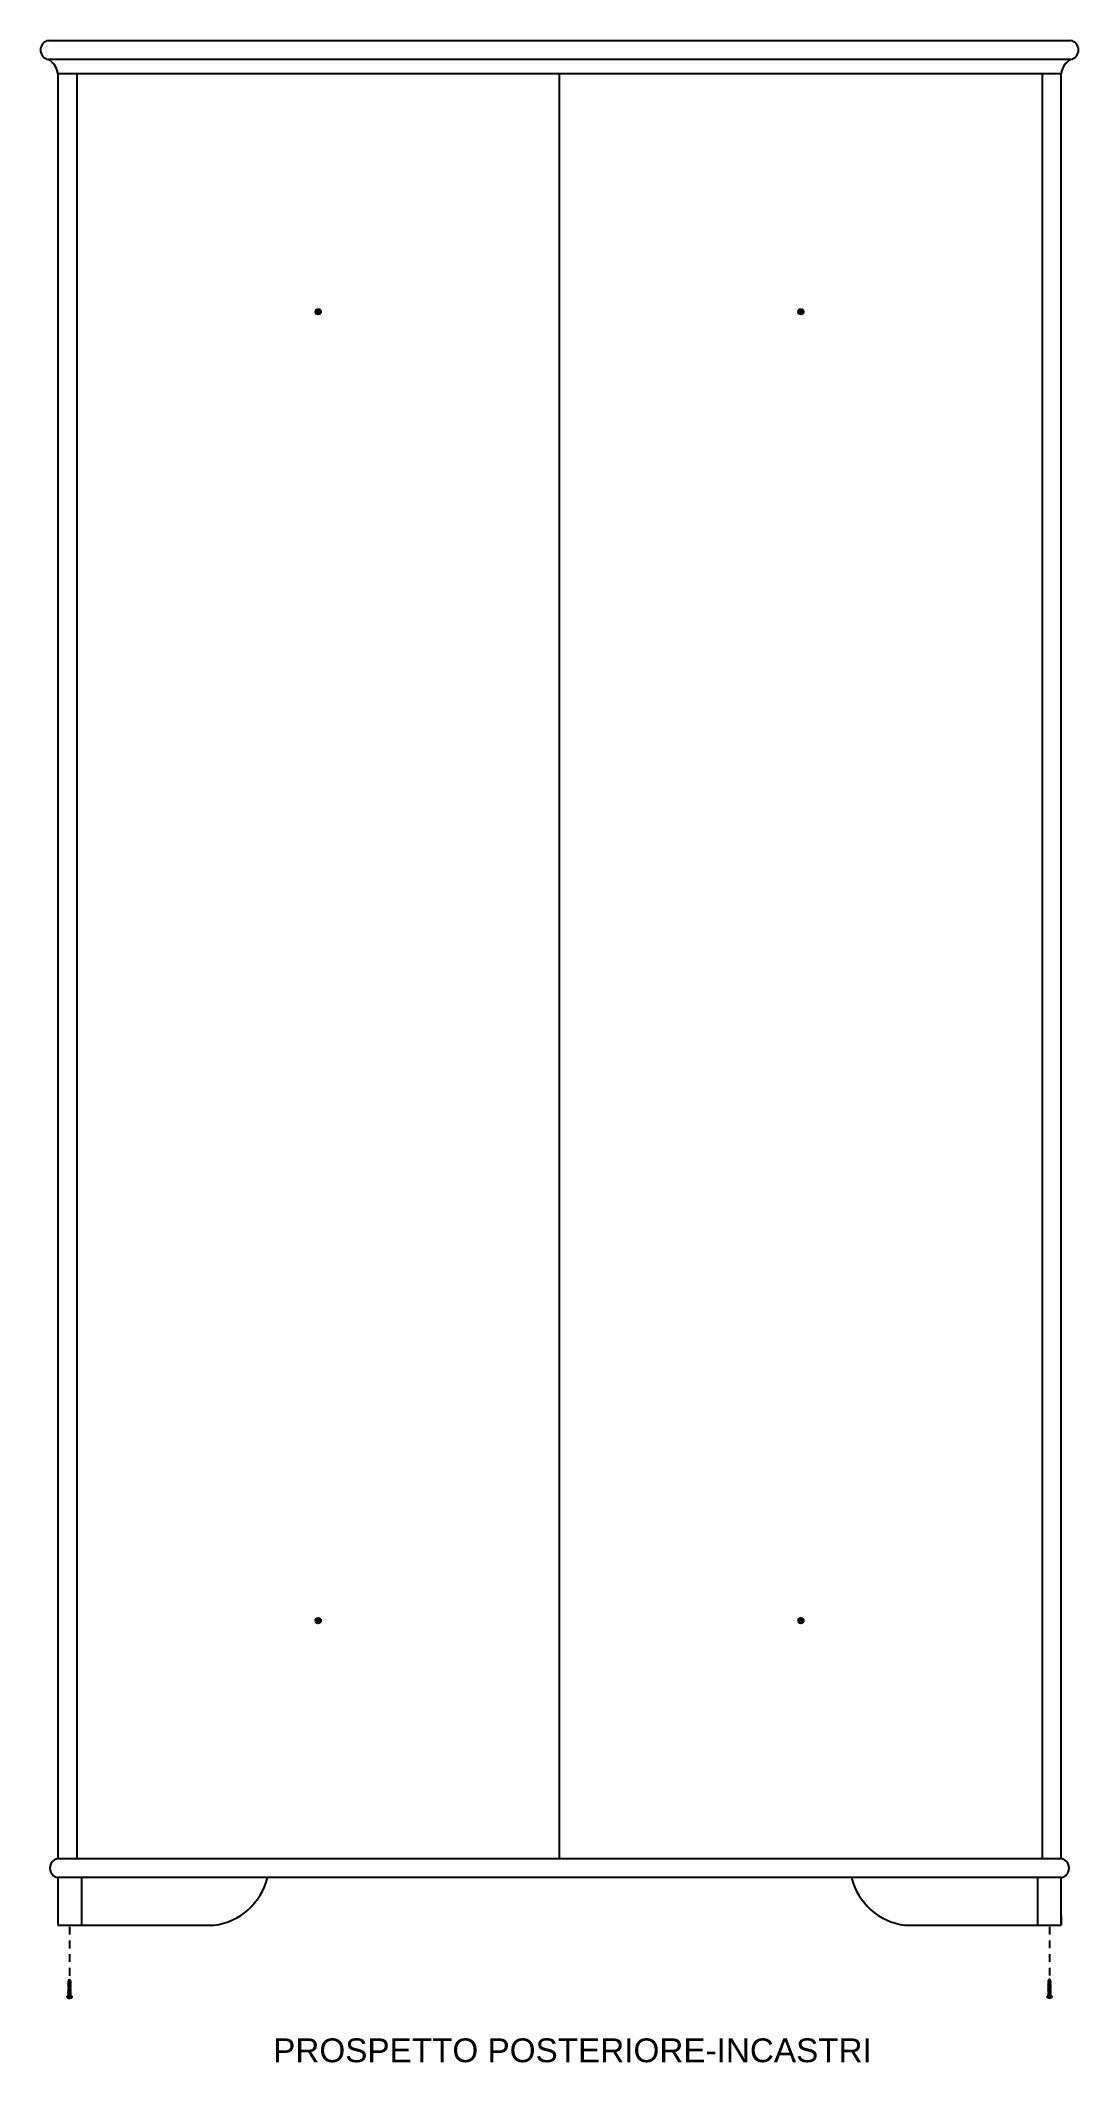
# Model space of a CAD drawing. Header units: centimetres. Extents: x 238 to 3379, y 203 to 1268.
# Drawn here: x 1185.9 to 1294.9, y 358.1 to 570.5 of the extents above; entities that cross this region are included whole.
import ezdxf

# ---------------------------------------------------------------- set-up
doc = ezdxf.new("R2010")
doc.units = ezdxf.units.CM
doc.header["$MEASUREMENT"] = 0
for name, color, linetype in [('A-FURN', 7, 'Continuous'), ('linee in prospettp', 252, 'Continuous'), ('note', 1, 'Continuous'), ('viti e cerniere', 3, 'Continuous')]:
    doc.layers.add(name, color=color, linetype=linetype)
doc.styles.get("Standard").update_dxf_attribs({"font": 'Arial.ttf'})

msp = doc.modelspace()

# ---------------------------------------------------------------- texts
at = {"layer": 'note', "insert": (1210.31, 360.65), "char_height": 2.5, "attachment_point": 1}
msp.add_mtext_dynamic_manual_height_columns('PROSPETTO POSTERIORE-INCASTRI', width=66.7777, gutter_width=1, heights=[0], dxfattribs=at)

# ---------------------------------------------------------------- linework, layer by layer
at = {"layer": 'A-FURN'}
for p, q in [((1186.7, 570.54), (1294.06, 570.54)), ((1294.06, 568.54), (1186.7, 568.54)), ((1293.06, 567.04), (1187.7, 567.04)), ((1187.7, 567.04), (1187.7, 379.54)), ((1189.7, 567.04), (1189.7, 379.54)), ((1291.06, 567.04), (1291.06, 379.54)), ((1293.06, 379.54), (1293.06, 567.04)), ((1187.7, 379.54), (1293.06, 379.54)), ((1293.06, 377.54), (1187.7, 377.54)), ((1187.7, 377.54), (1187.7, 372.54)), ((1190.2, 372.54), (1190.2, 377.54)), ((1290.56, 377.54), (1290.56, 372.54)), ((1293.06, 372.54), (1293.06, 377.54)), ((1187.7, 373.54), (1187.7, 372.54)), ((1187.7, 372.54), (1190.2, 372.54)), ((1290.56, 372.54), (1293.06, 372.54)), ((1293.06, 373.54), (1293.06, 372.54))]:
    msp.add_line(p, q, dxfattribs=at)
for centre, radius, start, end in [((1186.89, 569.54), 1.02, 101.1471, 258.8529), ((1293.86, 569.54), 1.02, 281.1471, 78.8529), ((1185.76, 566.84), 1.95, 6.0828, 61.2973), ((1294.99, 566.84), 1.95, 118.7027, 173.9172), ((1187.89, 378.54), 1.02, 101.1471, 258.8529), ((1292.86, 378.54), 1.02, 281.1471, 78.8529)]:
    msp.add_arc(centre, radius, start, end, dxfattribs=at)
at = {"layer": 'linee in prospettp'}
for p, q in [((1240.38, 379.54), (1240.38, 567.04)), ((1190.2, 372.54), (1204.11, 372.54)), ((1276.64, 372.54), (1290.56, 372.54))]:
    msp.add_line(p, q, dxfattribs=at)
for centre, start, end in [((1203.28, 379.09), 277.2235, 346.4704), ((1277.47, 379.09), 193.5296, 262.7765)]:
    msp.add_arc(centre, 6.6, start, end, dxfattribs=at)
at = {"layer": 'viti e cerniere'}
for p, q in [((1214.84, 541.99), (1214.84, 542.09)), ((1214.84, 542.09), (1214.99, 542.09)), ((1214.99, 541.99), (1214.84, 541.99)), ((1214.99, 542.24), (1215.09, 542.24)), ((1214.99, 542.09), (1214.99, 542.24)), ((1214.99, 542.09), (1215.09, 541.99)), ((1214.99, 541.99), (1215.09, 542.09)), ((1214.99, 541.84), (1214.99, 541.99)), ((1215.09, 541.84), (1214.99, 541.84)), ((1215.09, 542.24), (1215.09, 542.09)), ((1215.09, 542.09), (1215.24, 542.09)), ((1215.09, 541.99), (1215.09, 541.84)), ((1215.24, 541.99), (1215.09, 541.99)), ((1215.24, 542.09), (1215.24, 541.99)), ((1265.52, 541.99), (1265.52, 542.09)), ((1265.52, 542.09), (1265.67, 542.09)), ((1265.67, 541.99), (1265.52, 541.99)), ((1265.67, 542.24), (1265.77, 542.24)), ((1265.67, 542.09), (1265.67, 542.24)), ((1265.67, 542.09), (1265.77, 541.99)), ((1265.67, 541.99), (1265.77, 542.09)), ((1265.67, 541.84), (1265.67, 541.99)), ((1265.77, 541.84), (1265.67, 541.84)), ((1265.77, 542.24), (1265.77, 542.09)), ((1265.77, 542.09), (1265.92, 542.09)), ((1265.77, 541.99), (1265.77, 541.84)), ((1265.92, 541.99), (1265.77, 541.99)), ((1265.92, 542.09), (1265.92, 541.99)), ((1214.84, 404.49), (1214.84, 404.59)), ((1214.84, 404.59), (1214.99, 404.59)), ((1214.99, 404.49), (1214.84, 404.49)), ((1214.99, 404.74), (1215.09, 404.74)), ((1214.99, 404.59), (1214.99, 404.74)), ((1214.99, 404.59), (1215.09, 404.49)), ((1214.99, 404.49), (1215.09, 404.59)), ((1214.99, 404.34), (1214.99, 404.49)), ((1215.09, 404.34), (1214.99, 404.34)), ((1215.09, 404.74), (1215.09, 404.59)), ((1215.09, 404.59), (1215.24, 404.59)), ((1215.09, 404.49), (1215.09, 404.34)), ((1215.24, 404.49), (1215.09, 404.49)), ((1215.24, 404.59), (1215.24, 404.49)), ((1265.52, 404.49), (1265.52, 404.59)), ((1265.52, 404.59), (1265.67, 404.59)), ((1265.67, 404.49), (1265.52, 404.49)), ((1265.67, 404.74), (1265.77, 404.74)), ((1265.67, 404.59), (1265.67, 404.74)), ((1265.67, 404.59), (1265.77, 404.49)), ((1265.67, 404.49), (1265.77, 404.59)), ((1265.67, 404.34), (1265.67, 404.49)), ((1265.77, 404.34), (1265.67, 404.34)), ((1265.77, 404.74), (1265.77, 404.59)), ((1265.77, 404.59), (1265.92, 404.59)), ((1265.77, 404.49), (1265.77, 404.34)), ((1265.92, 404.49), (1265.77, 404.49)), ((1265.92, 404.59), (1265.92, 404.49)), ((1188.94, 371.55), (1188.94, 372.36)), ((1291.85, 371.57), (1291.85, 372.38)), ((1188.94, 370.11), (1188.94, 370.93)), ((1291.85, 370.14), (1291.85, 370.95)), ((1188.94, 368.68), (1188.94, 369.49)), ((1188.94, 367.24), (1188.94, 368.05)), ((1291.85, 368.7), (1291.85, 369.51)), ((1291.85, 367.26), (1291.85, 368.07)), ((1189.02, 366.57), (1189.02, 366.64)), ((1189.02, 366.43), (1189.02, 366.51)), ((1189.02, 366.3), (1189.02, 366.37)), ((1189.02, 366.16), (1189.02, 366.24)), ((1189.02, 366.03), (1189.02, 366.1)), ((1189.02, 365.89), (1189.02, 365.97)), ((1189.02, 365.75), (1189.02, 365.83)), ((1189.02, 365.62), (1189.02, 365.7)), ((1189.02, 365.48), (1189.02, 365.56)), ((1189.02, 365.35), (1189.02, 365.42)), ((1291.93, 366.59), (1291.93, 366.67)), ((1291.93, 366.45), (1291.93, 366.53)), ((1291.93, 366.32), (1291.93, 366.39)), ((1291.93, 366.18), (1291.93, 366.26)), ((1291.93, 366.05), (1291.93, 366.12)), ((1291.93, 365.91), (1291.93, 365.99)), ((1291.93, 365.78), (1291.93, 365.85)), ((1291.93, 365.64), (1291.93, 365.72)), ((1291.93, 365.5), (1291.93, 365.58)), ((1291.93, 365.37), (1291.93, 365.45)), ((1188.83, 365.26), (1188.83, 365.34)), ((1188.83, 365.13), (1188.83, 365.2)), ((1188.83, 365.04), (1188.83, 365.07)), ((1189.02, 365.21), (1189.02, 365.29)), ((1189.02, 365.08), (1189.02, 365.15)), ((1291.74, 365.28), (1291.74, 365.36)), ((1291.74, 365.15), (1291.74, 365.22)), ((1291.74, 365.06), (1291.74, 365.09)), ((1291.93, 365.23), (1291.93, 365.31)), ((1291.93, 365.1), (1291.93, 365.17))]:
    msp.add_line(p, q, dxfattribs=at)
for points in [[(1189.07, 366.51), (1189.02, 366.57), (1188.83, 366.62), (1188.77, 366.62), (1189.07, 366.51), (1189.02, 366.51), (1188.83, 366.56), (1188.77, 366.62)], [(1189.07, 366.37), (1189.02, 366.43), (1188.83, 366.48), (1188.77, 366.48), (1189.07, 366.37), (1189.02, 366.37), (1188.83, 366.42), (1188.77, 366.48)], [(1189.07, 366.24), (1189.02, 366.3), (1188.83, 366.35), (1188.77, 366.35), (1189.07, 366.24), (1189.02, 366.24), (1188.83, 366.29), (1188.77, 366.35)], [(1189.07, 366.1), (1189.02, 366.16), (1188.83, 366.21), (1188.77, 366.21), (1189.07, 366.1), (1189.02, 366.1), (1188.83, 366.15), (1188.77, 366.21)], [(1189.07, 365.97), (1189.02, 366.03), (1188.83, 366.08), (1188.77, 366.08), (1189.07, 365.97), (1189.02, 365.97), (1188.83, 366.02), (1188.77, 366.08)], [(1189.07, 365.83), (1189.02, 365.89), (1188.83, 365.94), (1188.77, 365.94), (1189.07, 365.83), (1189.02, 365.83), (1188.83, 365.88), (1188.77, 365.94)], [(1189.07, 365.7), (1189.02, 365.75), (1188.83, 365.8), (1188.77, 365.8), (1189.07, 365.7), (1189.02, 365.7), (1188.83, 365.75), (1188.77, 365.8)], [(1189.07, 365.56), (1189.02, 365.62), (1188.83, 365.67), (1188.77, 365.67), (1189.07, 365.56), (1189.02, 365.56), (1188.83, 365.61), (1188.77, 365.67)], [(1189.07, 365.42), (1189.02, 365.48), (1188.83, 365.53), (1188.77, 365.53), (1189.07, 365.42), (1189.02, 365.42), (1188.83, 365.47), (1188.77, 365.53)], [(1189.07, 365.29), (1189.02, 365.35), (1188.83, 365.4), (1188.77, 365.4), (1189.07, 365.29), (1189.02, 365.29), (1188.83, 365.34), (1188.77, 365.4)], [(1188.83, 366.62), (1188.83, 366.68), (1188.92, 366.84), (1189, 366.71)], [(1189.07, 366.64), (1189, 366.71), (1188.97, 366.72), (1188.88, 366.72), (1189.07, 366.64), (1189.02, 366.64), (1188.92, 366.67), (1188.88, 366.72)], [(1291.98, 366.53), (1291.93, 366.59), (1291.74, 366.64), (1291.68, 366.64), (1291.98, 366.53), (1291.93, 366.53), (1291.74, 366.58), (1291.68, 366.64)], [(1291.98, 366.39), (1291.93, 366.45), (1291.74, 366.5), (1291.68, 366.5), (1291.98, 366.39), (1291.93, 366.39), (1291.74, 366.44), (1291.68, 366.5)], [(1291.98, 366.26), (1291.93, 366.32), (1291.74, 366.37), (1291.68, 366.37), (1291.98, 366.26), (1291.93, 366.26), (1291.74, 366.31), (1291.68, 366.37)], [(1291.98, 366.12), (1291.93, 366.18), (1291.74, 366.23), (1291.68, 366.23), (1291.98, 366.12), (1291.93, 366.12), (1291.74, 366.17), (1291.68, 366.23)], [(1291.98, 365.99), (1291.93, 366.05), (1291.74, 366.1), (1291.68, 366.1), (1291.98, 365.99), (1291.93, 365.99), (1291.74, 366.04), (1291.68, 366.1)], [(1291.98, 365.85), (1291.93, 365.91), (1291.74, 365.96), (1291.68, 365.96), (1291.98, 365.85), (1291.93, 365.85), (1291.74, 365.9), (1291.68, 365.96)], [(1291.98, 365.72), (1291.93, 365.78), (1291.74, 365.83), (1291.68, 365.83), (1291.98, 365.72), (1291.93, 365.72), (1291.74, 365.77), (1291.68, 365.83)], [(1291.98, 365.58), (1291.93, 365.64), (1291.74, 365.69), (1291.68, 365.69), (1291.98, 365.58), (1291.93, 365.58), (1291.74, 365.63), (1291.68, 365.69)], [(1291.98, 365.45), (1291.93, 365.5), (1291.74, 365.55), (1291.68, 365.55), (1291.98, 365.45), (1291.93, 365.45), (1291.74, 365.5), (1291.68, 365.55)], [(1291.98, 365.31), (1291.93, 365.37), (1291.74, 365.42), (1291.68, 365.42), (1291.98, 365.31), (1291.93, 365.31), (1291.74, 365.36), (1291.68, 365.42)], [(1291.74, 366.64), (1291.74, 366.7), (1291.83, 366.86), (1291.91, 366.73)], [(1291.98, 366.67), (1291.91, 366.73), (1291.88, 366.74), (1291.79, 366.74), (1291.98, 366.67), (1291.93, 366.67), (1291.83, 366.69), (1291.79, 366.74)], [(1189.07, 365.15), (1189.02, 365.21), (1188.83, 365.26), (1188.77, 365.26), (1189.07, 365.15), (1189.02, 365.15), (1188.83, 365.2), (1188.77, 365.26)], [(1189.05, 365.04), (1189.02, 365.08), (1188.83, 365.13), (1188.77, 365.13), (1189.01, 365.04)], [(1188.92, 365.04), (1188.83, 365.07), (1188.77, 365.13)], [(1291.98, 365.17), (1291.93, 365.23), (1291.74, 365.28), (1291.68, 365.28), (1291.98, 365.17), (1291.93, 365.17), (1291.74, 365.22), (1291.68, 365.28)], [(1291.96, 365.06), (1291.93, 365.1), (1291.74, 365.15), (1291.68, 365.15), (1291.91, 365.06)], [(1291.83, 365.06), (1291.74, 365.09), (1291.68, 365.15)]]:
    msp.add_lwpolyline(points, dxfattribs=at)
for points in [[(1188.64, 365.04), (1188.64, 365.01, 0.451416), (1189.21, 365.01), (1189.21, 365.04)], [(1291.55, 365.06), (1291.55, 365.03, 0.451416), (1292.12, 365.03), (1292.12, 365.06)]]:
    msp.add_lwpolyline(points, format="xyb", close=True, dxfattribs=at)
for centre in [(1215.04, 542.04), (1265.72, 542.04), (1215.04, 404.54), (1265.72, 404.54)]:
    msp.add_circle(centre, 0.288, dxfattribs=at)

msp.set_redraw_order([(e.dxf.handle, doc.entitydb.next_handle()) for e in msp.query("TEXT MTEXT ATTDEF DIMENSION ARC_DIMENSION")])  # texts and dimensions are drawn at this point

doc.saveas('drawing.dxf')
